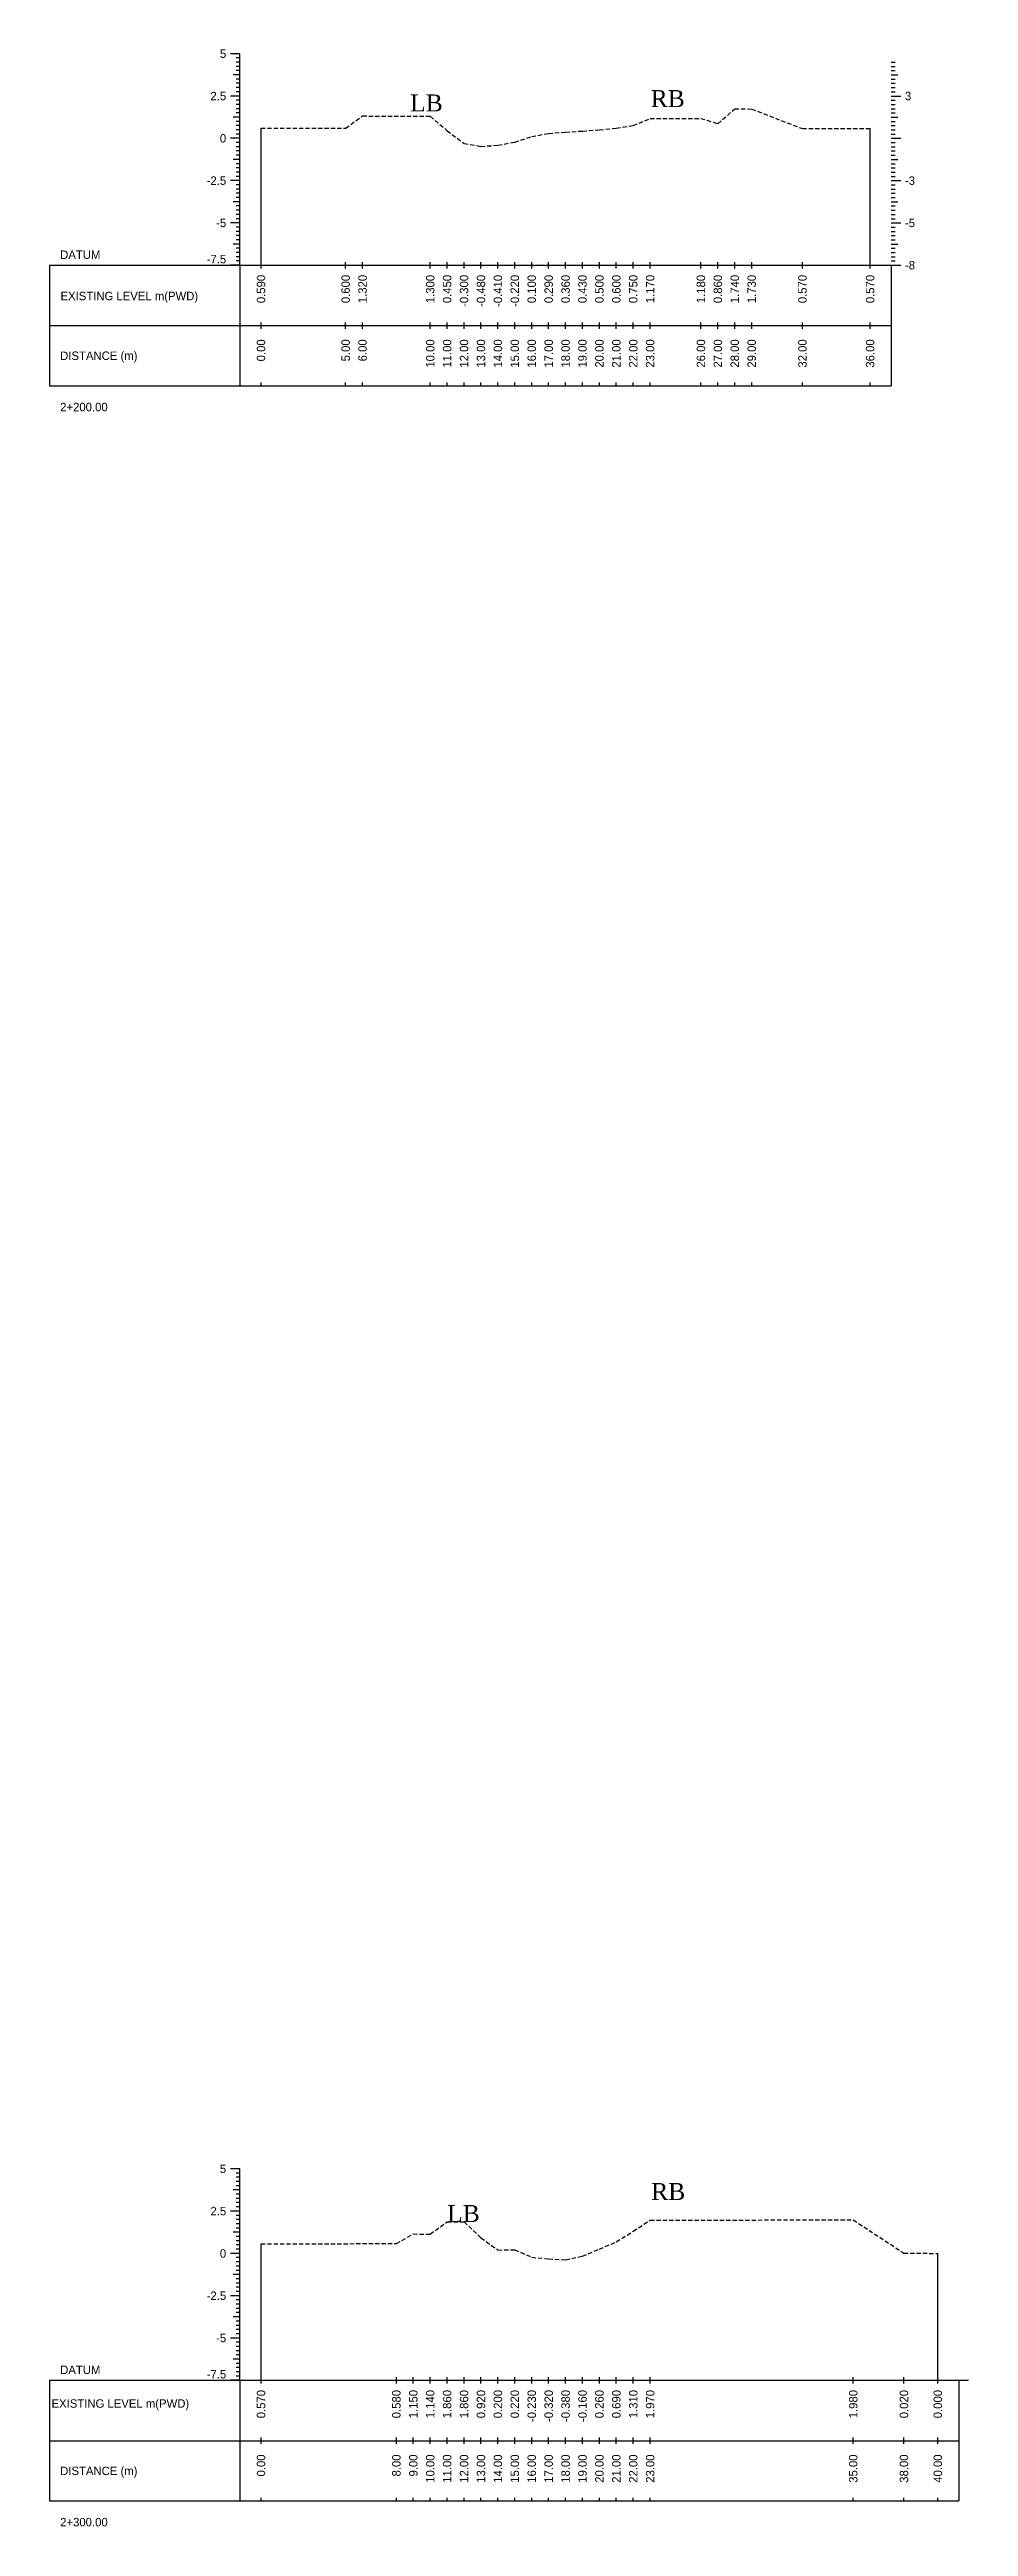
# Model space of a CAD drawing. Header units: inches. Extents: x 3247 to 4722, y -1199 to -293.
# Drawn here: x 4422.9 to 4477.2, y -1108.4 to -962 of the extents above; entities that cross this region are included whole.
import ezdxf
from ezdxf.enums import TextEntityAlignment as Align

# ---------------------------------------------------------------- set-up
doc = ezdxf.new("R2010")
doc.units = ezdxf.units.IN
doc.header["$MEASUREMENT"] = 0
doc.linetypes.add('HIDDEN', pattern=[0.375, 0.25, -0.125])
doc.layers.add('CS_Drawing', color=7, linetype='Continuous')
doc.layers.add('GL', color=3, linetype='HIDDEN')
doc.styles.add('romans', font='romans.shx')

msp = doc.modelspace()

# ---------------------------------------------------------------- texts
at = {"char_height": 1, "width": 685.1065, "attachment_point": 1, "style": 'romans'}
for s, insert in [('{\\fTimes New Roman|b0|i0|c0|p18;LB}', (4444.21, -964.63)), ('{\\fTimes New Roman|b0|i0|c0|p18;RB}', (4458.43, -964.37)), ('{\\fTimes New Roman|b0|i0|c0|p18;RB}', (4458.46, -1088.06)), ('{\\fTimes New Roman|b0|i0|c0|p18;LB}', (4446.4, -1089.36))]:
    msp.add_mtext(s, dxfattribs=dict(at, insert=insert))
at = {"layer": 'CS_Drawing'}
for s, p in [('5', (4433.34, -962.22)), ('2.5', (4433.34, -964.72)), ('0', (4433.34, -967.22)), ('-2.5', (4433.34, -969.72)), ('-5', (4433.34, -972.22)), ('5', (4433.34, -1087.22)), ('2.5', (4433.34, -1089.72)), ('0', (4433.34, -1092.22)), ('-2.5', (4433.34, -1094.72)), ('-5', (4433.34, -1097.22))]:
    msp.add_text(s, height=0.5, dxfattribs=at).set_placement(p, align=Align.MIDDLE_RIGHT)
for s, p in [('3', (4473.46, -964.72)), ('-3', (4473.46, -969.72)), ('-5', (4473.46, -972.22)), ('DATUM', (4423.53, -974.1)), ('-8', (4473.46, -974.72)), ('-8', (4473.46, -974.72)), ('EXISTING LEVEL m(PWD)', (4423.55, -976.54)), ('DISTANCE (m)', (4423.53, -980.07)), ('2+200.00', (4423.53, -983.1)), ('DATUM', (4423.53, -1099.1)), ('EXISTING LEVEL m(PWD)', (4423.02, -1101.09)), ('DISTANCE (m)', (4423.53, -1105.07)), ('2+300.00', (4423.53, -1108.1))]:
    msp.add_text(s, height=0.5, dxfattribs=at).set_placement(p, align=Align.MIDDLE_LEFT)
for p in [(4433.34, -974.61), (4433.34, -1099.61)]:
    msp.add_text('-7.5', height=0.5, dxfattribs=at).set_placement(p, align=Align.RIGHT)
for s, p in [('0.590', (4435.4, -975.29)), ('0.600', (4440.4, -975.29)), ('1.320', (4441.4, -975.29)), ('1.300', (4445.4, -975.29)), ('0.450', (4446.4, -975.29)), ('-0.300', (4447.4, -975.29)), ('-0.480', (4448.4, -975.29)), ('-0.410', (4449.4, -975.29)), ('-0.220', (4450.4, -975.29)), ('0.100', (4451.4, -975.29)), ('0.290', (4452.4, -975.29)), ('0.360', (4453.4, -975.29)), ('0.430', (4454.4, -975.29)), ('0.500', (4455.4, -975.29)), ('0.600', (4456.4, -975.29)), ('0.750', (4457.4, -975.29)), ('1.170', (4458.4, -975.29)), ('1.180', (4461.4, -975.29)), ('0.860', (4462.4, -975.29)), ('1.740', (4463.4, -975.29)), ('1.730', (4464.4, -975.29)), ('0.570', (4467.4, -975.29)), ('0.570', (4471.4, -975.29)), ('0.00', (4435.4, -979.1)), ('5.00', (4440.4, -979.1)), ('6.00', (4441.4, -979.1)), ('10.00', (4445.4, -979.1)), ('11.00', (4446.4, -979.1)), ('12.00', (4447.4, -979.1)), ('13.00', (4448.4, -979.1)), ('14.00', (4449.4, -979.1)), ('15.00', (4450.4, -979.1)), ('16.00', (4451.4, -979.1)), ('17.00', (4452.4, -979.1)), ('18.00', (4453.4, -979.1)), ('19.00', (4454.4, -979.1)), ('20.00', (4455.4, -979.1)), ('21.00', (4456.4, -979.1)), ('22.00', (4457.4, -979.1)), ('23.00', (4458.4, -979.1)), ('26.00', (4461.4, -979.1)), ('27.00', (4462.4, -979.1)), ('28.00', (4463.4, -979.1)), ('29.00', (4464.4, -979.1)), ('32.00', (4467.4, -979.1)), ('36.00', (4471.4, -979.1)), ('0.570', (4435.4, -1100.29)), ('0.580', (4443.4, -1100.29)), ('1.150', (4444.4, -1100.29)), ('1.140', (4445.4, -1100.29)), ('1.860', (4446.4, -1100.29)), ('1.860', (4447.4, -1100.29)), ('0.920', (4448.4, -1100.29)), ('0.200', (4449.4, -1100.29)), ('0.220', (4450.4, -1100.29)), ('-0.230', (4451.4, -1100.29)), ('-0.320', (4452.4, -1100.29)), ('-0.380', (4453.4, -1100.29)), ('-0.160', (4454.4, -1100.29)), ('0.260', (4455.4, -1100.29)), ('0.690', (4456.4, -1100.29)), ('1.310', (4457.4, -1100.29)), ('1.970', (4458.4, -1100.29)), ('1.980', (4470.4, -1100.29)), ('0.020', (4473.4, -1100.29)), ('0.000', (4475.4, -1100.29)), ('0.00', (4435.4, -1104.1)), ('8.00', (4443.4, -1104.1)), ('9.00', (4444.4, -1104.1)), ('10.00', (4445.4, -1104.1)), ('11.00', (4446.4, -1104.1)), ('12.00', (4447.4, -1104.1)), ('13.00', (4448.4, -1104.1)), ('14.00', (4449.4, -1104.1)), ('15.00', (4450.4, -1104.1)), ('16.00', (4451.4, -1104.1)), ('17.00', (4452.4, -1104.1)), ('18.00', (4453.4, -1104.1)), ('19.00', (4454.4, -1104.1)), ('20.00', (4455.4, -1104.1)), ('21.00', (4456.4, -1104.1)), ('22.00', (4457.4, -1104.1)), ('23.00', (4458.4, -1104.1)), ('35.00', (4470.4, -1104.1)), ('38.00', (4473.4, -1104.1)), ('40.00', (4475.4, -1104.1))]:
    msp.add_text(s, height=0.5, rotation=90, dxfattribs=at).set_placement(p, align=Align.MIDDLE_RIGHT)

# ---------------------------------------------------------------- linework, layer by layer
at = {"layer": 'CS_Drawing'}
for p, q in [((4434.15, -962.22), (4433.59, -962.22)), ((4434.15, -962.22), (4433.76, -962.22)), ((4434.15, -962.22), (4433.93, -962.22)), ((4434.15, -962.47), (4433.93, -962.47)), ((4434.15, -962.72), (4433.93, -962.72)), ((4434.15, -962.97), (4433.93, -962.97)), ((4434.15, -974.72), (4434.15, -962.22)), ((4472.65, -962.72), (4472.88, -962.72)), ((4472.65, -962.97), (4472.88, -962.97)), ((4434.15, -963.47), (4433.76, -963.47)), ((4434.15, -963.22), (4433.93, -963.22)), ((4434.15, -963.47), (4433.93, -963.47)), ((4434.15, -963.72), (4433.93, -963.72)), ((4434.15, -963.97), (4433.93, -963.97)), ((4434.15, -964.22), (4433.93, -964.22)), ((4434.15, -964.47), (4433.93, -964.47)), ((4472.65, -963.22), (4472.88, -963.22)), ((4472.65, -963.47), (4473.04, -963.47)), ((4472.65, -963.47), (4472.88, -963.47)), ((4472.65, -963.72), (4472.88, -963.72)), ((4472.65, -963.97), (4472.88, -963.97)), ((4472.65, -964.22), (4472.88, -964.22)), ((4472.65, -964.47), (4472.88, -964.47)), ((4434.15, -964.72), (4433.59, -964.72)), ((4434.15, -964.72), (4433.76, -964.72)), ((4434.15, -965.97), (4433.76, -965.97)), ((4434.15, -964.72), (4433.93, -964.72)), ((4434.15, -964.97), (4433.93, -964.97)), ((4434.15, -965.22), (4433.93, -965.22)), ((4434.15, -965.47), (4433.93, -965.47)), ((4434.15, -965.72), (4433.93, -965.72)), ((4434.15, -965.97), (4433.93, -965.97)), ((4472.65, -964.72), (4473.21, -964.72)), ((4472.65, -964.72), (4473.04, -964.72)), ((4472.65, -964.72), (4472.88, -964.72)), ((4472.65, -964.97), (4472.88, -964.97)), ((4472.65, -965.22), (4472.88, -965.22)), ((4472.65, -965.47), (4472.88, -965.47)), ((4472.65, -965.72), (4472.88, -965.72)), ((4472.65, -965.97), (4473.04, -965.97)), ((4472.65, -965.97), (4472.88, -965.97)), ((4434.15, -967.22), (4433.59, -967.22)), ((4434.15, -967.22), (4433.76, -967.22)), ((4434.15, -966.22), (4433.93, -966.22)), ((4434.15, -966.47), (4433.93, -966.47)), ((4434.15, -966.72), (4433.93, -966.72)), ((4434.15, -966.97), (4433.93, -966.97)), ((4434.15, -967.22), (4433.93, -967.22)), ((4434.15, -967.47), (4433.93, -967.47)), ((4435.4, -974.72), (4435.4, -966.63)), ((4471.4, -974.72), (4471.4, -966.65)), ((4472.65, -966.22), (4472.88, -966.22)), ((4472.65, -966.47), (4472.88, -966.47)), ((4472.65, -966.72), (4472.88, -966.72)), ((4472.65, -966.97), (4472.88, -966.97)), ((4472.65, -967.22), (4473.21, -967.22)), ((4472.65, -967.22), (4473.04, -967.22)), ((4472.65, -967.22), (4472.88, -967.22)), ((4472.65, -967.47), (4472.88, -967.47)), ((4434.15, -968.47), (4433.76, -968.47)), ((4434.15, -967.72), (4433.93, -967.72)), ((4434.15, -967.97), (4433.93, -967.97)), ((4434.15, -968.22), (4433.93, -968.22)), ((4434.15, -968.47), (4433.93, -968.47)), ((4434.15, -968.72), (4433.93, -968.72)), ((4434.15, -968.97), (4433.93, -968.97)), ((4472.65, -967.72), (4472.88, -967.72)), ((4472.65, -967.97), (4472.88, -967.97)), ((4472.65, -968.22), (4472.88, -968.22)), ((4472.65, -968.47), (4473.04, -968.47)), ((4472.65, -968.47), (4472.88, -968.47)), ((4472.65, -968.72), (4472.88, -968.72)), ((4472.65, -968.97), (4472.88, -968.97)), ((4434.15, -969.72), (4433.59, -969.72)), ((4434.15, -969.72), (4433.76, -969.72)), ((4434.15, -969.22), (4433.93, -969.22)), ((4434.15, -969.47), (4433.93, -969.47)), ((4434.15, -969.72), (4433.93, -969.72)), ((4434.15, -969.97), (4433.93, -969.97)), ((4434.15, -970.22), (4433.93, -970.22)), ((4434.15, -970.47), (4433.93, -970.47)), ((4472.65, -969.22), (4472.88, -969.22)), ((4472.65, -969.47), (4472.88, -969.47)), ((4472.65, -969.72), (4473.21, -969.72)), ((4472.65, -969.72), (4473.04, -969.72)), ((4472.65, -969.72), (4472.88, -969.72)), ((4472.65, -969.97), (4472.88, -969.97)), ((4472.65, -970.22), (4472.88, -970.22)), ((4472.65, -970.47), (4472.88, -970.47)), ((4434.15, -970.97), (4433.76, -970.97)), ((4434.15, -970.72), (4433.93, -970.72)), ((4434.15, -970.97), (4433.93, -970.97)), ((4434.15, -971.22), (4433.93, -971.22)), ((4434.15, -971.47), (4433.93, -971.47)), ((4434.15, -971.72), (4433.93, -971.72)), ((4434.15, -971.97), (4433.93, -971.97)), ((4472.65, -970.72), (4472.88, -970.72)), ((4472.65, -970.97), (4473.04, -970.97)), ((4472.65, -970.97), (4472.88, -970.97)), ((4472.65, -971.22), (4472.88, -971.22)), ((4472.65, -971.47), (4472.88, -971.47)), ((4472.65, -971.72), (4472.88, -971.72)), ((4472.65, -971.97), (4472.88, -971.97)), ((4434.15, -972.22), (4433.59, -972.22)), ((4434.15, -972.22), (4433.76, -972.22)), ((4434.15, -972.22), (4433.93, -972.22)), ((4434.15, -972.47), (4433.93, -972.47)), ((4434.15, -972.72), (4433.93, -972.72)), ((4434.15, -972.97), (4433.93, -972.97)), ((4434.15, -973.22), (4433.93, -973.22)), ((4472.65, -972.22), (4473.21, -972.22)), ((4472.65, -972.22), (4473.04, -972.22)), ((4472.65, -972.22), (4472.88, -972.22)), ((4472.65, -972.47), (4472.88, -972.47)), ((4472.65, -972.72), (4472.88, -972.72)), ((4472.65, -972.97), (4472.88, -972.97)), ((4472.65, -973.22), (4472.88, -973.22)), ((4422.9, -974.72), (4434.15, -974.72)), ((4422.9, -974.72), (4422.9, -981.85)), ((4434.15, -974.72), (4433.59, -974.72)), ((4434.15, -973.47), (4433.76, -973.47)), ((4434.15, -974.72), (4433.76, -974.72)), ((4434.15, -973.47), (4433.93, -973.47)), ((4434.15, -973.72), (4433.93, -973.72)), ((4434.15, -973.97), (4433.93, -973.97)), ((4434.15, -974.22), (4433.93, -974.22)), ((4434.15, -974.47), (4433.93, -974.47)), ((4434.15, -974.72), (4433.93, -974.72)), ((4434.15, -974.72), (4472.65, -974.72)), ((4434.15, -974.72), (4434.15, -981.85)), ((4435.4, -974.91), (4435.4, -974.54)), ((4440.4, -974.91), (4440.4, -974.54)), ((4441.4, -974.91), (4441.4, -974.54)), ((4445.4, -974.91), (4445.4, -974.54)), ((4446.4, -974.91), (4446.4, -974.54)), ((4447.4, -974.91), (4447.4, -974.54)), ((4448.4, -974.91), (4448.4, -974.54)), ((4449.4, -974.91), (4449.4, -974.54)), ((4450.4, -974.91), (4450.4, -974.54)), ((4451.4, -974.91), (4451.4, -974.54)), ((4452.4, -974.91), (4452.4, -974.54)), ((4453.4, -974.91), (4453.4, -974.54)), ((4454.4, -974.91), (4454.4, -974.54)), ((4455.4, -974.91), (4455.4, -974.54)), ((4456.4, -974.91), (4456.4, -974.54)), ((4457.4, -974.91), (4457.4, -974.54)), ((4458.4, -974.91), (4458.4, -974.54)), ((4461.4, -974.91), (4461.4, -974.54)), ((4462.4, -974.91), (4462.4, -974.54)), ((4463.4, -974.91), (4463.4, -974.54)), ((4464.4, -974.91), (4464.4, -974.54)), ((4467.4, -974.91), (4467.4, -974.54)), ((4471.4, -974.91), (4471.4, -974.54)), ((4472.65, -973.47), (4473.04, -973.47)), ((4472.65, -973.47), (4472.88, -973.47)), ((4472.65, -973.72), (4472.88, -973.72)), ((4472.65, -973.97), (4472.88, -973.97)), ((4472.65, -974.22), (4472.88, -974.22)), ((4472.65, -974.47), (4472.88, -974.47)), ((4472.65, -974.72), (4473.21, -974.72)), ((4472.65, -974.72), (4473.04, -974.72)), ((4472.65, -974.72), (4472.88, -974.72)), ((4472.65, -974.72), (4472.65, -981.85)), ((4422.9, -978.29), (4434.15, -978.29)), ((4434.15, -978.29), (4472.65, -978.29)), ((4434.15, -978.29), (4472.65, -978.29)), ((4435.4, -978.47), (4435.4, -978.1)), ((4440.4, -978.47), (4440.4, -978.1)), ((4441.4, -978.47), (4441.4, -978.1)), ((4445.4, -978.47), (4445.4, -978.1)), ((4446.4, -978.47), (4446.4, -978.1)), ((4447.4, -978.47), (4447.4, -978.1)), ((4448.4, -978.47), (4448.4, -978.1)), ((4449.4, -978.47), (4449.4, -978.1)), ((4450.4, -978.47), (4450.4, -978.1)), ((4451.4, -978.47), (4451.4, -978.1)), ((4452.4, -978.47), (4452.4, -978.1)), ((4453.4, -978.47), (4453.4, -978.1)), ((4454.4, -978.47), (4454.4, -978.1)), ((4455.4, -978.47), (4455.4, -978.1)), ((4456.4, -978.47), (4456.4, -978.1)), ((4457.4, -978.47), (4457.4, -978.1)), ((4458.4, -978.47), (4458.4, -978.1)), ((4461.4, -978.47), (4461.4, -978.1)), ((4462.4, -978.47), (4462.4, -978.1)), ((4463.4, -978.47), (4463.4, -978.1)), ((4464.4, -978.47), (4464.4, -978.1)), ((4467.4, -978.47), (4467.4, -978.1)), ((4471.4, -978.47), (4471.4, -978.1)), ((4422.9, -981.85), (4434.15, -981.85)), ((4434.15, -981.85), (4472.65, -981.85)), ((4435.4, -981.85), (4435.4, -981.66)), ((4440.4, -981.85), (4440.4, -981.66)), ((4441.4, -981.85), (4441.4, -981.66)), ((4445.4, -981.85), (4445.4, -981.66)), ((4446.4, -981.85), (4446.4, -981.66)), ((4447.4, -981.85), (4447.4, -981.66)), ((4448.4, -981.85), (4448.4, -981.66)), ((4449.4, -981.85), (4449.4, -981.66)), ((4450.4, -981.85), (4450.4, -981.66)), ((4451.4, -981.85), (4451.4, -981.66)), ((4452.4, -981.85), (4452.4, -981.66)), ((4453.4, -981.85), (4453.4, -981.66)), ((4454.4, -981.85), (4454.4, -981.66)), ((4455.4, -981.85), (4455.4, -981.66)), ((4456.4, -981.85), (4456.4, -981.66)), ((4457.4, -981.85), (4457.4, -981.66)), ((4458.4, -981.85), (4458.4, -981.66)), ((4461.4, -981.85), (4461.4, -981.66)), ((4462.4, -981.85), (4462.4, -981.66)), ((4463.4, -981.85), (4463.4, -981.66)), ((4464.4, -981.85), (4464.4, -981.66)), ((4467.4, -981.85), (4467.4, -981.66)), ((4471.4, -981.85), (4471.4, -981.66)), ((4434.15, -1087.22), (4433.59, -1087.22)), ((4434.15, -1087.22), (4433.76, -1087.22)), ((4434.15, -1087.22), (4433.93, -1087.22)), ((4434.15, -1087.47), (4433.93, -1087.47)), ((4434.15, -1099.72), (4434.15, -1087.22)), ((4434.15, -1088.47), (4433.76, -1088.47)), ((4434.15, -1087.72), (4433.93, -1087.72)), ((4434.15, -1087.97), (4433.93, -1087.97)), ((4434.15, -1088.22), (4433.93, -1088.22)), ((4434.15, -1088.47), (4433.93, -1088.47)), ((4434.15, -1088.72), (4433.93, -1088.72)), ((4434.15, -1088.97), (4433.93, -1088.97)), ((4434.15, -1089.72), (4433.59, -1089.72)), ((4434.15, -1089.72), (4433.76, -1089.72)), ((4434.15, -1089.22), (4433.93, -1089.22)), ((4434.15, -1089.47), (4433.93, -1089.47)), ((4434.15, -1089.72), (4433.93, -1089.72)), ((4434.15, -1089.97), (4433.93, -1089.97)), ((4434.15, -1090.22), (4433.93, -1090.22)), ((4434.15, -1090.47), (4433.93, -1090.47)), ((4434.15, -1090.97), (4433.76, -1090.97)), ((4434.15, -1090.72), (4433.93, -1090.72)), ((4434.15, -1090.97), (4433.93, -1090.97)), ((4434.15, -1091.22), (4433.93, -1091.22)), ((4434.15, -1091.47), (4433.93, -1091.47)), ((4434.15, -1091.72), (4433.93, -1091.72)), ((4434.15, -1091.97), (4433.93, -1091.97)), ((4435.4, -1099.72), (4435.4, -1091.65)), ((4434.15, -1092.22), (4433.59, -1092.22)), ((4434.15, -1092.22), (4433.76, -1092.22)), ((4434.15, -1093.47), (4433.76, -1093.47)), ((4434.15, -1092.22), (4433.93, -1092.22)), ((4434.15, -1092.47), (4433.93, -1092.47)), ((4434.15, -1092.72), (4433.93, -1092.72)), ((4434.15, -1092.97), (4433.93, -1092.97)), ((4434.15, -1093.22), (4433.93, -1093.22)), ((4434.15, -1093.47), (4433.93, -1093.47)), ((4475.4, -1099.72), (4475.4, -1092.22)), ((4434.15, -1094.72), (4433.59, -1094.72)), ((4434.15, -1094.72), (4433.76, -1094.72)), ((4434.15, -1093.72), (4433.93, -1093.72)), ((4434.15, -1093.97), (4433.93, -1093.97)), ((4434.15, -1094.22), (4433.93, -1094.22)), ((4434.15, -1094.47), (4433.93, -1094.47)), ((4434.15, -1094.72), (4433.93, -1094.72)), ((4434.15, -1095.97), (4433.76, -1095.97)), ((4434.15, -1094.97), (4433.93, -1094.97)), ((4434.15, -1095.22), (4433.93, -1095.22)), ((4434.15, -1095.47), (4433.93, -1095.47)), ((4434.15, -1095.72), (4433.93, -1095.72)), ((4434.15, -1095.97), (4433.93, -1095.97)), ((4434.15, -1096.22), (4433.93, -1096.22)), ((4434.15, -1097.22), (4433.59, -1097.22)), ((4434.15, -1097.22), (4433.76, -1097.22)), ((4434.15, -1096.47), (4433.93, -1096.47)), ((4434.15, -1096.72), (4433.93, -1096.72)), ((4434.15, -1096.97), (4433.93, -1096.97)), ((4434.15, -1097.22), (4433.93, -1097.22)), ((4434.15, -1097.47), (4433.93, -1097.47)), ((4434.15, -1097.72), (4433.93, -1097.72)), ((4434.15, -1098.47), (4433.76, -1098.47)), ((4434.15, -1097.97), (4433.93, -1097.97)), ((4434.15, -1098.22), (4433.93, -1098.22)), ((4434.15, -1098.47), (4433.93, -1098.47)), ((4434.15, -1098.72), (4433.93, -1098.72)), ((4434.15, -1098.97), (4433.93, -1098.97)), ((4434.15, -1099.22), (4433.93, -1099.22)), ((4422.9, -1099.72), (4434.15, -1099.72)), ((4422.9, -1099.72), (4422.9, -1106.85)), ((4434.15, -1099.72), (4433.59, -1099.72)), ((4434.15, -1099.72), (4433.76, -1099.72)), ((4434.15, -1099.47), (4433.93, -1099.47)), ((4434.15, -1099.72), (4433.93, -1099.72)), ((4434.15, -1099.72), (4476.65, -1099.72)), ((4434.15, -1099.72), (4434.15, -1106.85)), ((4435.4, -1099.91), (4435.4, -1099.54)), ((4443.4, -1099.91), (4443.4, -1099.54)), ((4444.4, -1099.91), (4444.4, -1099.54)), ((4445.4, -1099.91), (4445.4, -1099.54)), ((4446.4, -1099.91), (4446.4, -1099.54)), ((4447.4, -1099.91), (4447.4, -1099.54)), ((4448.4, -1099.91), (4448.4, -1099.54)), ((4449.4, -1099.91), (4449.4, -1099.54)), ((4450.4, -1099.91), (4450.4, -1099.54)), ((4451.4, -1099.91), (4451.4, -1099.54)), ((4452.4, -1099.91), (4452.4, -1099.54)), ((4453.4, -1099.91), (4453.4, -1099.54)), ((4454.4, -1099.91), (4454.4, -1099.54)), ((4455.4, -1099.91), (4455.4, -1099.54)), ((4456.4, -1099.91), (4456.4, -1099.54)), ((4457.4, -1099.91), (4457.4, -1099.54)), ((4458.4, -1099.91), (4458.4, -1099.54)), ((4470.4, -1099.91), (4470.4, -1099.54)), ((4473.4, -1099.91), (4473.4, -1099.54)), ((4475.4, -1099.91), (4475.4, -1099.54)), ((4476.65, -1099.72), (4477.21, -1099.72)), ((4476.65, -1099.72), (4477.04, -1099.72)), ((4476.65, -1099.72), (4476.88, -1099.72)), ((4476.65, -1099.72), (4476.65, -1106.85)), ((4422.9, -1103.29), (4434.15, -1103.29)), ((4434.15, -1103.29), (4476.65, -1103.29)), ((4434.15, -1103.29), (4476.65, -1103.29)), ((4435.4, -1103.47), (4435.4, -1103.1)), ((4443.4, -1103.47), (4443.4, -1103.1)), ((4444.4, -1103.47), (4444.4, -1103.1)), ((4445.4, -1103.47), (4445.4, -1103.1)), ((4446.4, -1103.47), (4446.4, -1103.1)), ((4447.4, -1103.47), (4447.4, -1103.1)), ((4448.4, -1103.47), (4448.4, -1103.1)), ((4449.4, -1103.47), (4449.4, -1103.1)), ((4450.4, -1103.47), (4450.4, -1103.1)), ((4451.4, -1103.47), (4451.4, -1103.1)), ((4452.4, -1103.47), (4452.4, -1103.1)), ((4453.4, -1103.47), (4453.4, -1103.1)), ((4454.4, -1103.47), (4454.4, -1103.1)), ((4455.4, -1103.47), (4455.4, -1103.1)), ((4456.4, -1103.47), (4456.4, -1103.1)), ((4457.4, -1103.47), (4457.4, -1103.1)), ((4458.4, -1103.47), (4458.4, -1103.1)), ((4470.4, -1103.47), (4470.4, -1103.1)), ((4473.4, -1103.47), (4473.4, -1103.1)), ((4475.4, -1103.47), (4475.4, -1103.1)), ((4422.9, -1106.85), (4434.15, -1106.85)), ((4434.15, -1106.85), (4476.65, -1106.85)), ((4435.4, -1106.85), (4435.4, -1106.66)), ((4443.4, -1106.85), (4443.4, -1106.66)), ((4444.4, -1106.85), (4444.4, -1106.66)), ((4445.4, -1106.85), (4445.4, -1106.66)), ((4446.4, -1106.85), (4446.4, -1106.66)), ((4447.4, -1106.85), (4447.4, -1106.66)), ((4448.4, -1106.85), (4448.4, -1106.66)), ((4449.4, -1106.85), (4449.4, -1106.66)), ((4450.4, -1106.85), (4450.4, -1106.66)), ((4451.4, -1106.85), (4451.4, -1106.66)), ((4452.4, -1106.85), (4452.4, -1106.66)), ((4453.4, -1106.85), (4453.4, -1106.66)), ((4454.4, -1106.85), (4454.4, -1106.66)), ((4455.4, -1106.85), (4455.4, -1106.66)), ((4456.4, -1106.85), (4456.4, -1106.66)), ((4457.4, -1106.85), (4457.4, -1106.66)), ((4458.4, -1106.85), (4458.4, -1106.66)), ((4470.4, -1106.85), (4470.4, -1106.66)), ((4473.4, -1106.85), (4473.4, -1106.66)), ((4475.4, -1106.85), (4475.4, -1106.66))]:
    msp.add_line(p, q, dxfattribs=at)
at = {"layer": 'GL'}
for points in [[(4435.4, -966.63), (4440.4, -966.62), (4441.4, -965.9), (4445.4, -965.92), (4446.4, -966.77), (4447.4, -967.52), (4448.4, -967.7), (4449.4, -967.63), (4450.4, -967.44), (4451.4, -967.12), (4452.4, -966.93), (4453.4, -966.86), (4454.4, -966.79), (4455.4, -966.72), (4456.4, -966.62), (4457.4, -966.47), (4458.4, -966.05), (4461.4, -966.04), (4462.4, -966.36), (4463.4, -965.48), (4464.4, -965.49), (4467.4, -966.65), (4471.4, -966.65)], [(4435.4, -1091.65), (4443.4, -1091.64), (4444.4, -1091.07), (4445.4, -1091.08), (4446.4, -1090.36), (4447.4, -1090.36), (4448.4, -1091.3), (4449.4, -1092.02), (4450.4, -1092), (4451.4, -1092.45), (4452.4, -1092.54), (4453.4, -1092.6), (4454.4, -1092.38), (4455.4, -1091.96), (4456.4, -1091.53), (4457.4, -1090.91), (4458.4, -1090.25), (4470.4, -1090.24), (4473.4, -1092.2), (4475.4, -1092.22)]]:
    msp.add_lwpolyline(points, dxfattribs=at)

msp.set_redraw_order([(e.dxf.handle, doc.entitydb.next_handle()) for e in msp.query("TEXT MTEXT ATTDEF DIMENSION ARC_DIMENSION")])  # texts and dimensions are drawn at this point

doc.saveas('drawing.dxf')
